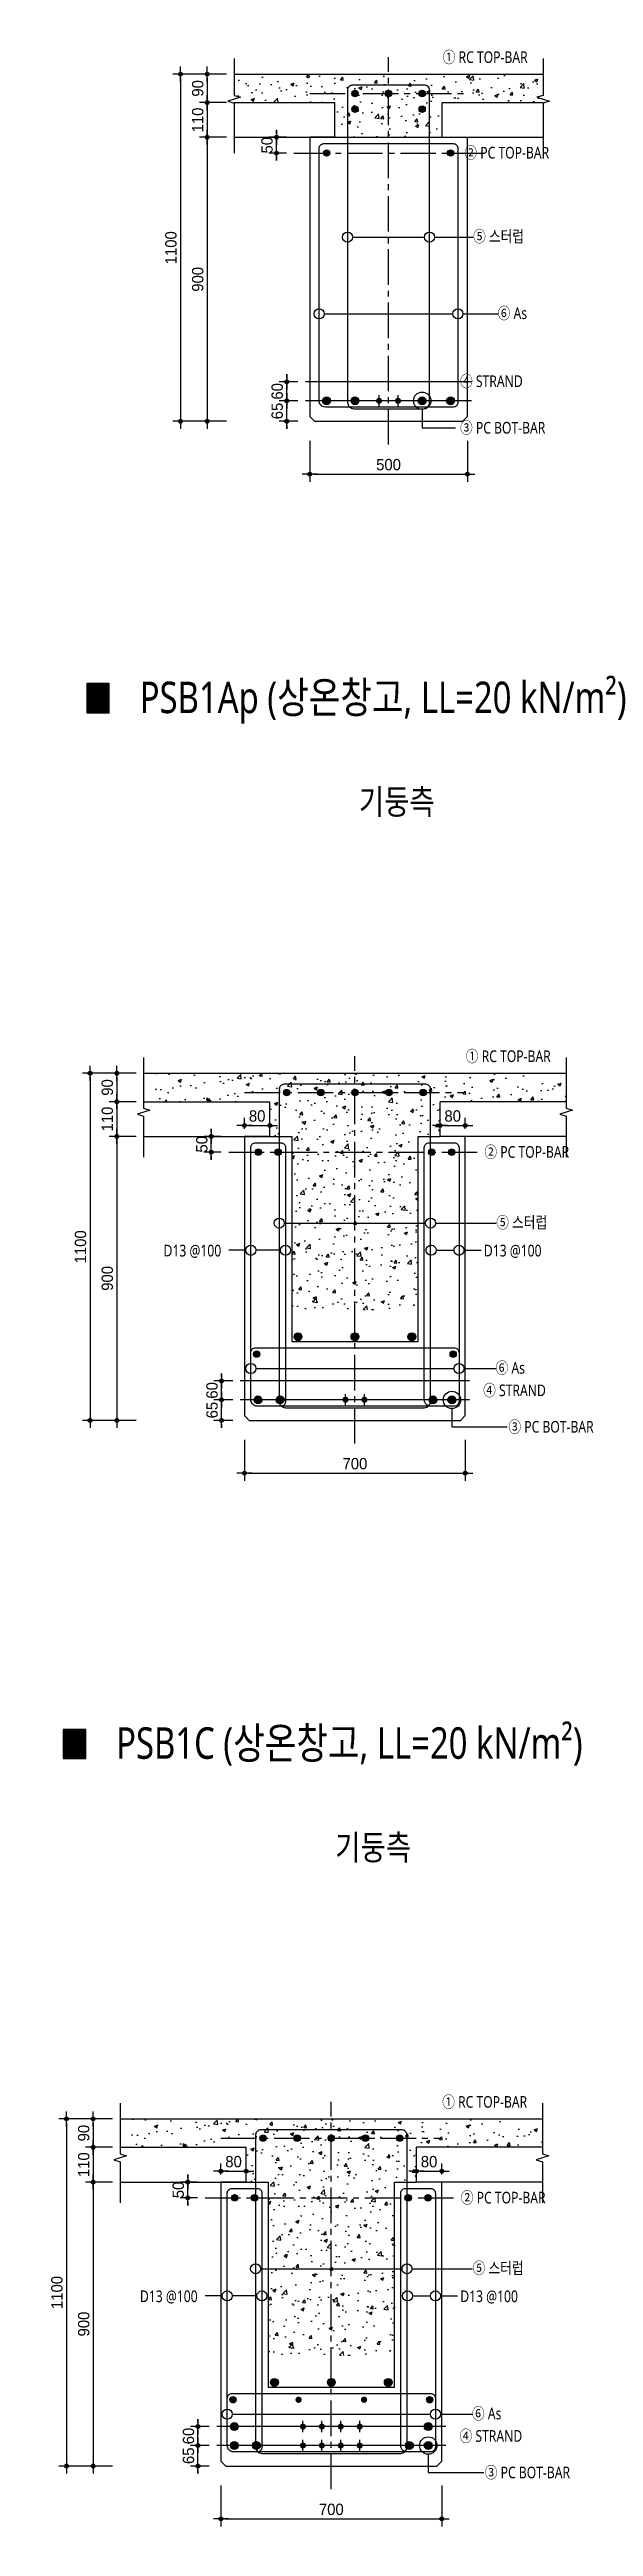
# Model space of a CAD drawing. Header units: millimetres. Extents: x 11948722 to 13111668, y -10771712 to -10232988.
# Drawn here: x 13102395 to 13104120, y -10484111 to -10476262 of the extents above; entities that cross this region are included whole.
import ezdxf
from ezdxf.enums import TextEntityAlignment as Align

# ---------------------------------------------------------------- set-up
doc = ezdxf.new("R2010")
doc.units = ezdxf.units.MM
doc.header["$LTSCALE"] = 150
doc.header["$MEASUREMENT"] = 0
for name, pattern in [('CEN', [6.2, 6, -0.1, 0, -0.1]), ('CENTER', [50.8, 31.75, -6.35, 6.35, -6.35]), ('CENTER2', [1.125, 0.75, -0.125, 0.125, -0.125]), ('HIDDEN', [2, 1, -1])]:
    doc.linetypes.add(name, pattern=pattern)
doc.layers.get('0').update_dxf_attribs({"linetype": 'CONTINUOUS'})
doc.layers.get('Defpoints').update_dxf_attribs({"color": 117, "linetype": 'CONTINUOUS'})
for name, color, linetype in [('0-TXT', 7, 'CONTINUOUS'), ('BAR', 3, 'CONTINUOUS'), ('CENT', 1, 'CEN'), ('DIM', 7, 'CONTINUOUS'), ('ETC', 8, 'CONTINUOUS'), ('FIN', 5, 'CONTINUOUS'), ('H', 2, 'HIDDEN'), ('SIT', 7, 'CONTINUOUS'), ('STRAND', 7, 'CENTER2'), ('TEXT', 3, 'CONTINUOUS')]:
    doc.layers.add(name, color=color, linetype=linetype)
doc.styles.get("Standard").update_dxf_attribs({"font": 'NanumGothic.ttf'})
doc.styles.add('돋움', font='')
doc.styles.get('돋움').set_extended_font_data('Dotum')
doc.linetypes.add('ZIGZAG', pattern='A,0.0001,-0.2,[131,ltypeshp.shx,S=0.2,R=0,X=-0.2,Y=0],-0.4,[131,ltypeshp.shx,S=0.2,R=180,X=0.2,Y=0],-0.2', length=0.8001)
doc.dimstyles.new('S_10', dxfattribs={"dimscale": 10, "dimtxt": 3, "dimasz": 1, "dimexe": 2, "dimexo": 2, "dimgap": 1, "dimtad": 1, "dimdec": 0, "dimzin": 0, "dimdsep": 46, "dimtxsty": '돋움', "dimblk1": 'DD', "dimblk2": 'DD', "dimsah": 1, "dimcen": 2.5, "dimdle": 8, "dimclrd": 256, "dimclre": 256, "dimclrt": 3, "dimadec": 0, "dimazin": 0, "dimtfac": 1, "dimtdec": 0, "dimtix": 1, "dimtmove": 2, "dimatfit": 3, "dimldrblk": 'DD', "dimfxl": 1, "dimtolj": 1, "dimtzin": 0, "dimarcsym": 0})

msp = doc.modelspace()

# ---------------------------------------------------------------- texts
at = {"width": 0.8}
for s, p in [('PSB1Ap (상온창고, LL=20 kN/m²)', (13102681.3, -10478314.7)), ('PSB1C (상온창고, LL=20 kN/m²)', (13102606.5, -10481628.5))]:
    msp.add_text(s, height=99.792, dxfattribs=at).set_placement(p, align=Align.MIDDLE_LEFT)
for p in [(13103496.4, -10478645.4), (13103421.5, -10481959.1)]:
    msp.add_text('기둥측', height=79.83, dxfattribs=at).set_placement(p, align=Align.MIDDLE_CENTER)
at = {"layer": '0-TXT', "ltscale": 0.8, "width": 0.8}
for s, p in [('① RC TOP-BAR', (13103641.9, -10476267.3, 0)), ('② PC TOP-BAR', (13103710.7, -10476570)), ('⑤ 스터럽', (13103738.3, -10476835.3)), ('⑥ As', (13103816.2, -10477078.8, 0)), ('④ STRAND', (13103696.9, -10477294.2)), ('③ PC BOT-BAR', (13103696.9, -10477441.7)), ('① RC TOP-BAR', (13103715.2, -10479433.4, 0)), ('② PC TOP-BAR', (13103774.2, -10479736.8)), ('⑤ 스터럽', (13103811.6, -10479960)), ('⑥ As', (13103809.5, -10480421, 0)), ('④ STRAND', (13103770.2, -10480492.2)), ('③ PC BOT-BAR', (13103850.2, -10480607.8)), ('① RC TOP-BAR', (13103640.4, -10482747.1, 0)), ('② PC TOP-BAR', (13103699.4, -10483050.5)), ('⑤ 스터럽', (13103736.7, -10483273.7)), ('⑥ As', (13103734.7, -10483734.8, 0)), ('④ STRAND', (13103695.4, -10483805.9)), ('③ PC BOT-BAR', (13103775.4, -10483921.5))]:
    msp.add_text(s, height=36.96, dxfattribs=at).set_placement(p, align=Align.TOP_LEFT)
for rotation, p in [(0.02066, (13102756.8, -10480049.5, 0)), (359.97934, (13103772.5, -10480049.4, 0)), (0.02066, (13102682, -10483363.2, 0)), (359.97934, (13103697.7, -10483363.2, 0))]:
    msp.add_text('D13 @100', height=36.96, rotation=rotation, dxfattribs=at).set_placement(p, align=Align.TOP_LEFT)

# ---------------------------------------------------------------- blocks, each defined once
blk = doc.blocks.new('DD')
blk.add_line((-2, 0), (2, 0))
for radius in [0.5, 0.25]:
    blk.add_circle((0, 0), radius)
blk = doc.blocks.new('*D1659')
at = {"layer": 'Defpoints', "color": 0, "ltscale": 1200}
for p in [(13102865.9, -10483794.6), (13102925.4, -10483794.6), (13102925.4, -10483854.6)]:
    blk.add_point(p, dxfattribs=at)
at = {"layer": 'DIM', "lineweight": -2}
for p, q in [((13102901.4, -10483794.6), (13102841.9, -10483794.6)), ((13102865.9, -10483782.6), (13102865.9, -10483770.6)), ((13102865.9, -10483854.6), (13102865.9, -10483794.6)), ((13102901.4, -10483854.6), (13102841.9, -10483854.6)), ((13102865.9, -10483866.6), (13102865.9, -10483878.6))]:
    blk.add_line(p, q, dxfattribs=at)
at = {"layer": 'DIM', "lineweight": -2, "ltscale": 1200, "xscale": 12, "yscale": 12, "zscale": 12}
for p, rotation in [((13102865.9, -10483794.6), 270), ((13102865.9, -10483854.6), 90)]:
    blk.add_blockref('DD', p, dxfattribs=dict(at, rotation=rotation))
at = {"layer": 'DIM', "ltscale": 1200, "insert": (13102835.9, -10483824.6), "char_height": 36, "attachment_point": 5, "rotation": 90, "style": '돋움'}
blk.add_mtext('\\A1;60', dxfattribs=at)
blk = doc.blocks.new('*D1660')
at = {"layer": 'Defpoints', "color": 0, "ltscale": 1200}
for p in [(13102865.9, -10483854.6), (13102925.4, -10483854.6), (13102925.4, -10483919.6)]:
    blk.add_point(p, dxfattribs=at)
at = {"layer": 'DIM', "lineweight": -2}
for p, q in [((13102901.4, -10483854.6), (13102841.9, -10483854.6)), ((13102865.9, -10483842.6), (13102865.9, -10483830.6)), ((13102865.9, -10483919.6), (13102865.9, -10483854.6)), ((13102901.4, -10483919.6), (13102841.9, -10483919.6)), ((13102865.9, -10483931.6), (13102865.9, -10483943.6))]:
    blk.add_line(p, q, dxfattribs=at)
at = {"layer": 'DIM', "lineweight": -2, "ltscale": 1200, "xscale": 12, "yscale": 12, "zscale": 12}
for p, rotation in [((13102865.9, -10483854.6), 270), ((13102865.9, -10483919.6), 90)]:
    blk.add_blockref('DD', p, dxfattribs=dict(at, rotation=rotation))
at = {"layer": 'DIM', "ltscale": 1200, "insert": (13102835.9, -10483887.1), "char_height": 36, "attachment_point": 5, "rotation": 90, "style": '돋움'}
blk.add_mtext('\\A1;65', dxfattribs=at)
blk = doc.blocks.new('*D1661')
at = {"layer": 'Defpoints', "color": 0, "ltscale": 1200}
for p in [(13102938.8, -10483957.1), (13103638.8, -10483957.1), (13103638.8, -10484087.1)]:
    blk.add_point(p, dxfattribs=at)
at = {"layer": 'DIM', "lineweight": -2}
for p, q in [((13102938.8, -10483981.1), (13102938.8, -10484111.1)), ((13103638.8, -10483981.1), (13103638.8, -10484111.1)), ((13102950.8, -10484087.1), (13103626.8, -10484087.1))]:
    blk.add_line(p, q, dxfattribs=at)
at = {"layer": 'DIM', "lineweight": -2, "ltscale": 1200, "xscale": 12, "yscale": 12, "zscale": 12, "rotation": 180}
blk.add_blockref('DD', (13102938.8, -10484087.1), dxfattribs=at)
at = {"layer": 'DIM', "lineweight": -2, "ltscale": 1200, "xscale": 12, "yscale": 12, "zscale": 12}
blk.add_blockref('DD', (13103638.8, -10484087.1), dxfattribs=at)
at = {"layer": 'DIM', "ltscale": 1200, "insert": (13103288.8, -10484057.1), "char_height": 36, "attachment_point": 5, "style": '돋움'}
blk.add_mtext('\\A1;700', dxfattribs=at)
blk = doc.blocks.new('*D1662')
at = {"layer": 'Defpoints', "color": 0, "ltscale": 1200}
for p in [(13102618.8, -10482819.6), (13102533.8, -10482909.6), (13102618.8, -10482909.6)]:
    blk.add_point(p, dxfattribs=at)
at = {"layer": 'DIM', "lineweight": -2}
for p, q in [((13102594.8, -10482819.6), (13102509.8, -10482819.6)), ((13102533.8, -10482831.6), (13102533.8, -10482897.6)), ((13102594.8, -10482909.6), (13102509.8, -10482909.6))]:
    blk.add_line(p, q, dxfattribs=at)
at = {"layer": 'DIM', "lineweight": -2, "ltscale": 1200, "xscale": 12, "yscale": 12, "zscale": 12}
for p, rotation in [((13102533.8, -10482819.6), 90), ((13102533.8, -10482909.6), 270)]:
    blk.add_blockref('DD', p, dxfattribs=dict(at, rotation=rotation))
at = {"layer": 'DIM', "ltscale": 1200, "insert": (13102503.8, -10482864.6), "char_height": 36, "attachment_point": 5, "rotation": 90, "style": '돋움'}
blk.add_mtext('\\A1;90', dxfattribs=at)
blk = doc.blocks.new('*D1663')
at = {"layer": 'Defpoints', "color": 0, "ltscale": 1200}
for p in [(13102618.8, -10483019.6), (13102533.8, -10483919.6), (13102618.8, -10483919.6)]:
    blk.add_point(p, dxfattribs=at)
at = {"layer": 'DIM', "lineweight": -2}
for p, q in [((13102594.8, -10483019.6), (13102509.8, -10483019.6)), ((13102533.8, -10483031.6), (13102533.8, -10483907.6)), ((13102594.8, -10483919.6), (13102509.8, -10483919.6))]:
    blk.add_line(p, q, dxfattribs=at)
at = {"layer": 'DIM', "lineweight": -2, "ltscale": 1200, "xscale": 12, "yscale": 12, "zscale": 12}
for p, rotation in [((13102533.8, -10483019.6), 90), ((13102533.8, -10483919.6), 270)]:
    blk.add_blockref('DD', p, dxfattribs=dict(at, rotation=rotation))
at = {"layer": 'DIM', "ltscale": 1200, "insert": (13102503.8, -10483469.6), "char_height": 36, "attachment_point": 5, "rotation": 90, "style": '돋움'}
blk.add_mtext('\\A1;900', dxfattribs=at)
blk = doc.blocks.new('*D1664')
at = {"layer": 'Defpoints', "color": 0, "ltscale": 1200}
for p in [(13102533.8, -10482819.6), (13102448.8, -10483919.6), (13102533.8, -10483919.6)]:
    blk.add_point(p, dxfattribs=at)
at = {"layer": 'DIM', "lineweight": -2}
for p, q in [((13102509.8, -10482819.6), (13102424.8, -10482819.6)), ((13102448.8, -10482831.6), (13102448.8, -10483907.6)), ((13102509.8, -10483919.6), (13102424.8, -10483919.6))]:
    blk.add_line(p, q, dxfattribs=at)
at = {"layer": 'DIM', "lineweight": -2, "ltscale": 1200, "xscale": 12, "yscale": 12, "zscale": 12}
for p, rotation in [((13102448.8, -10482819.6), 90), ((13102448.8, -10483919.6), 270)]:
    blk.add_blockref('DD', p, dxfattribs=dict(at, rotation=rotation))
at = {"layer": 'DIM', "ltscale": 1200, "insert": (13102418.8, -10483369.6), "char_height": 36, "attachment_point": 5, "rotation": 90, "style": '돋움'}
blk.add_mtext('\\A1;1100', dxfattribs=at)
blk = doc.blocks.new('*D1665')
at = {"layer": 'Defpoints', "color": 0, "ltscale": 1200}
for p in [(13102618.8, -10482909.6), (13102533.8, -10483019.6), (13102618.8, -10483019.6)]:
    blk.add_point(p, dxfattribs=at)
at = {"layer": 'DIM', "lineweight": -2}
for p, q in [((13102594.8, -10482909.6), (13102509.8, -10482909.6)), ((13102533.8, -10482921.6), (13102533.8, -10483007.6)), ((13102594.8, -10483019.6), (13102509.8, -10483019.6))]:
    blk.add_line(p, q, dxfattribs=at)
at = {"layer": 'DIM', "lineweight": -2, "ltscale": 1200, "xscale": 12, "yscale": 12, "zscale": 12}
for p, rotation in [((13102533.8, -10482909.6), 90), ((13102533.8, -10483019.6), 270)]:
    blk.add_blockref('DD', p, dxfattribs=dict(at, rotation=rotation))
at = {"layer": 'DIM', "ltscale": 1200, "insert": (13102503.8, -10482964.6), "char_height": 36, "attachment_point": 5, "rotation": 90, "style": '돋움'}
blk.add_mtext('\\A1;110', dxfattribs=at)
blk = doc.blocks.new('*D1666')
at = {"layer": 'Defpoints', "color": 0, "ltscale": 1200}
for p in [(13102833.5, -10483019.6), (13102888.8, -10483019.6), (13102888.8, -10483069.6)]:
    blk.add_point(p, dxfattribs=at)
at = {"layer": 'DIM', "lineweight": -2}
for p, q in [((13102864.8, -10483019.6), (13102809.5, -10483019.6)), ((13102833.5, -10483007.6), (13102833.5, -10482995.6)), ((13102833.5, -10483069.6), (13102833.5, -10483019.6)), ((13102864.8, -10483069.6), (13102809.5, -10483069.6)), ((13102833.5, -10483081.6), (13102833.5, -10483093.6))]:
    blk.add_line(p, q, dxfattribs=at)
at = {"layer": 'DIM', "lineweight": -2, "ltscale": 1200, "xscale": 12, "yscale": 12, "zscale": 12}
for p, rotation in [((13102833.5, -10483019.6), 270), ((13102833.5, -10483069.6), 90)]:
    blk.add_blockref('DD', p, dxfattribs=dict(at, rotation=rotation))
at = {"layer": 'DIM', "ltscale": 1200, "insert": (13102803.5, -10483044.6), "char_height": 36, "attachment_point": 5, "rotation": 90, "style": '돋움'}
blk.add_mtext('\\A1;50', dxfattribs=at)
blk = doc.blocks.new('*D1667')
at = {"layer": 'Defpoints', "color": 0, "ltscale": 1200}
for p in [(13102938.8, -10483019.6), (13103018.8, -10482985.2), (13103018.8, -10483019.6)]:
    blk.add_point(p, dxfattribs=at)
at = {"layer": 'DIM', "lineweight": -2}
for p, q in [((13102938.8, -10482995.6), (13102938.8, -10482961.2)), ((13103018.8, -10482995.6), (13103018.8, -10482961.2)), ((13102950.8, -10482985.2), (13103006.8, -10482985.2))]:
    blk.add_line(p, q, dxfattribs=at)
at = {"layer": 'DIM', "lineweight": -2, "ltscale": 1200, "xscale": 12, "yscale": 12, "zscale": 12, "rotation": 180}
blk.add_blockref('DD', (13102938.8, -10482985.2), dxfattribs=at)
at = {"layer": 'DIM', "lineweight": -2, "ltscale": 1200, "xscale": 12, "yscale": 12, "zscale": 12}
blk.add_blockref('DD', (13103018.8, -10482985.2), dxfattribs=at)
at = {"layer": 'DIM', "ltscale": 1200, "insert": (13102978.8, -10482955.2), "char_height": 36, "attachment_point": 5, "style": '돋움'}
blk.add_mtext('\\A1;80', dxfattribs=at)
blk = doc.blocks.new('*D1668')
at = {"layer": 'Defpoints', "color": 0, "ltscale": 1200}
for p in [(13103558.8, -10483019.6), (13103638.8, -10482985.2), (13103638.8, -10483019.6)]:
    blk.add_point(p, dxfattribs=at)
at = {"layer": 'DIM', "lineweight": -2}
for p, q in [((13103558.8, -10482995.6), (13103558.8, -10482961.2)), ((13103638.8, -10482995.6), (13103638.8, -10482961.2)), ((13103570.8, -10482985.2), (13103626.8, -10482985.2))]:
    blk.add_line(p, q, dxfattribs=at)
at = {"layer": 'DIM', "lineweight": -2, "ltscale": 1200, "xscale": 12, "yscale": 12, "zscale": 12, "rotation": 180}
blk.add_blockref('DD', (13103558.8, -10482985.2), dxfattribs=at)
at = {"layer": 'DIM', "lineweight": -2, "ltscale": 1200, "xscale": 12, "yscale": 12, "zscale": 12}
blk.add_blockref('DD', (13103638.8, -10482985.2), dxfattribs=at)
at = {"layer": 'DIM', "ltscale": 1200, "insert": (13103598.8, -10482955.2), "char_height": 36, "attachment_point": 5, "style": '돋움'}
blk.add_mtext('\\A1;80', dxfattribs=at)
blk = doc.blocks.new('strand')
at = {"layer": 'STRAND'}
for p, q in [((-18, 0), (18, 0)), ((0, -18), (0, 18))]:
    blk.add_line(p, q, dxfattribs=at)
at = {"layer": 'STRAND', "const_width": 9.6}
blk.add_lwpolyline([(-4.8, 0, 1), (4.8, 0, 1)], format="xyb", close=True, dxfattribs=at)
blk = doc.blocks.new('*D1652')
at = {"layer": 'Defpoints', "color": 0, "ltscale": 1200}
for p in [(13102940.7, -10480480.9), (13103000.2, -10480480.9), (13103000.2, -10480540.9)]:
    blk.add_point(p, dxfattribs=at)
at = {"layer": 'DIM', "lineweight": -2}
for p, q in [((13102976.2, -10480480.9), (13102916.7, -10480480.9)), ((13102940.7, -10480468.9), (13102940.7, -10480456.9)), ((13102940.7, -10480540.9), (13102940.7, -10480480.9)), ((13102976.2, -10480540.9), (13102916.7, -10480540.9)), ((13102940.7, -10480552.9), (13102940.7, -10480564.9))]:
    blk.add_line(p, q, dxfattribs=at)
at = {"layer": 'DIM', "lineweight": -2, "ltscale": 1200, "xscale": 12, "yscale": 12, "zscale": 12}
for p, rotation in [((13102940.7, -10480480.9), 270), ((13102940.7, -10480540.9), 90)]:
    blk.add_blockref('DD', p, dxfattribs=dict(at, rotation=rotation))
at = {"layer": 'DIM', "ltscale": 1200, "insert": (13102910.7, -10480510.9), "char_height": 36, "attachment_point": 5, "rotation": 90, "style": '돋움'}
blk.add_mtext('\\A1;60', dxfattribs=at)
blk = doc.blocks.new('*D1653')
at = {"layer": 'Defpoints', "color": 0, "ltscale": 1200}
for p in [(13102940.7, -10480540.9), (13103000.2, -10480540.9), (13103000.2, -10480605.9)]:
    blk.add_point(p, dxfattribs=at)
at = {"layer": 'DIM', "lineweight": -2}
for p, q in [((13102940.7, -10480528.9), (13102940.7, -10480516.9)), ((13102976.2, -10480540.9), (13102916.7, -10480540.9)), ((13102976.2, -10480605.9), (13102916.7, -10480605.9)), ((13102940.7, -10480605.9), (13102940.7, -10480540.9)), ((13102940.7, -10480617.9), (13102940.7, -10480629.9))]:
    blk.add_line(p, q, dxfattribs=at)
at = {"layer": 'DIM', "lineweight": -2, "ltscale": 1200, "xscale": 12, "yscale": 12, "zscale": 12}
for p, rotation in [((13102940.7, -10480540.9), 270), ((13102940.7, -10480605.9), 90)]:
    blk.add_blockref('DD', p, dxfattribs=dict(at, rotation=rotation))
at = {"layer": 'DIM', "ltscale": 1200, "insert": (13102910.7, -10480573.4), "char_height": 36, "attachment_point": 5, "rotation": 90, "style": '돋움'}
blk.add_mtext('\\A1;65', dxfattribs=at)
blk = doc.blocks.new('*D1654')
at = {"layer": 'Defpoints', "color": 0, "ltscale": 1200}
for p in [(13103013.7, -10480643.3), (13103713.7, -10480643.3), (13103713.7, -10480773.4)]:
    blk.add_point(p, dxfattribs=at)
at = {"layer": 'DIM', "lineweight": -2}
for p, q in [((13103013.7, -10480667.3), (13103013.7, -10480797.4)), ((13103713.7, -10480667.3), (13103713.7, -10480797.4)), ((13103025.7, -10480773.4), (13103701.7, -10480773.4))]:
    blk.add_line(p, q, dxfattribs=at)
at = {"layer": 'DIM', "lineweight": -2, "ltscale": 1200, "xscale": 12, "yscale": 12, "zscale": 12, "rotation": 180}
blk.add_blockref('DD', (13103013.7, -10480773.4), dxfattribs=at)
at = {"layer": 'DIM', "lineweight": -2, "ltscale": 1200, "xscale": 12, "yscale": 12, "zscale": 12}
blk.add_blockref('DD', (13103713.7, -10480773.4), dxfattribs=at)
at = {"layer": 'DIM', "ltscale": 1200, "insert": (13103363.7, -10480743.3), "char_height": 36, "attachment_point": 5, "style": '돋움'}
blk.add_mtext('\\A1;700', dxfattribs=at)
blk = doc.blocks.new('*D1655')
at = {"layer": 'Defpoints', "color": 0, "ltscale": 1200}
for p in [(13102693.7, -10479505.9), (13102608.7, -10479595.9), (13102693.7, -10479595.9)]:
    blk.add_point(p, dxfattribs=at)
at = {"layer": 'DIM', "lineweight": -2}
for p, q in [((13102669.7, -10479505.9), (13102584.7, -10479505.9)), ((13102608.7, -10479517.9), (13102608.7, -10479583.9)), ((13102669.7, -10479595.9), (13102584.7, -10479595.9))]:
    blk.add_line(p, q, dxfattribs=at)
at = {"layer": 'DIM', "lineweight": -2, "ltscale": 1200, "xscale": 12, "yscale": 12, "zscale": 12}
for p, rotation in [((13102608.7, -10479505.9), 90), ((13102608.7, -10479595.9), 270)]:
    blk.add_blockref('DD', p, dxfattribs=dict(at, rotation=rotation))
at = {"layer": 'DIM', "ltscale": 1200, "insert": (13102578.6, -10479550.9), "char_height": 36, "attachment_point": 5, "rotation": 90, "style": '돋움'}
blk.add_mtext('\\A1;90', dxfattribs=at)
blk = doc.blocks.new('*D1656')
at = {"layer": 'Defpoints', "color": 0, "ltscale": 1200}
for p in [(13102693.7, -10479705.9), (13102608.7, -10480605.9), (13102693.7, -10480605.9)]:
    blk.add_point(p, dxfattribs=at)
at = {"layer": 'DIM', "lineweight": -2}
for p, q in [((13102669.7, -10479705.9), (13102584.7, -10479705.9)), ((13102608.7, -10479717.9), (13102608.7, -10480593.9)), ((13102669.7, -10480605.9), (13102584.7, -10480605.9))]:
    blk.add_line(p, q, dxfattribs=at)
at = {"layer": 'DIM', "lineweight": -2, "ltscale": 1200, "xscale": 12, "yscale": 12, "zscale": 12}
for p, rotation in [((13102608.7, -10479705.9), 90), ((13102608.7, -10480605.9), 270)]:
    blk.add_blockref('DD', p, dxfattribs=dict(at, rotation=rotation))
at = {"layer": 'DIM', "ltscale": 1200, "insert": (13102578.6, -10480155.9), "char_height": 36, "attachment_point": 5, "rotation": 90, "style": '돋움'}
blk.add_mtext('\\A1;900', dxfattribs=at)
blk = doc.blocks.new('*D1657')
at = {"layer": 'Defpoints', "color": 0, "ltscale": 1200}
for p in [(13102608.7, -10479505.9), (13102523.7, -10480605.9), (13102608.7, -10480605.9)]:
    blk.add_point(p, dxfattribs=at)
at = {"layer": 'DIM', "lineweight": -2}
for p, q in [((13102584.7, -10479505.9), (13102499.7, -10479505.9)), ((13102523.7, -10479517.9), (13102523.7, -10480593.9)), ((13102584.7, -10480605.9), (13102499.7, -10480605.9))]:
    blk.add_line(p, q, dxfattribs=at)
at = {"layer": 'DIM', "lineweight": -2, "ltscale": 1200, "xscale": 12, "yscale": 12, "zscale": 12}
for p, rotation in [((13102523.7, -10479505.9), 90), ((13102523.7, -10480605.9), 270)]:
    blk.add_blockref('DD', p, dxfattribs=dict(at, rotation=rotation))
at = {"layer": 'DIM', "ltscale": 1200, "insert": (13102493.6, -10480055.9), "char_height": 36, "attachment_point": 5, "rotation": 90, "style": '돋움'}
blk.add_mtext('\\A1;1100', dxfattribs=at)
blk = doc.blocks.new('*D1658')
at = {"layer": 'Defpoints', "color": 0, "ltscale": 1200}
for p in [(13102693.7, -10479595.9), (13102608.7, -10479705.9), (13102693.7, -10479705.9)]:
    blk.add_point(p, dxfattribs=at)
at = {"layer": 'DIM', "lineweight": -2}
for p, q in [((13102669.7, -10479595.9), (13102584.7, -10479595.9)), ((13102608.7, -10479607.9), (13102608.7, -10479693.9)), ((13102669.7, -10479705.9), (13102584.7, -10479705.9))]:
    blk.add_line(p, q, dxfattribs=at)
at = {"layer": 'DIM', "lineweight": -2, "ltscale": 1200, "xscale": 12, "yscale": 12, "zscale": 12}
for p, rotation in [((13102608.7, -10479595.9), 90), ((13102608.7, -10479705.9), 270)]:
    blk.add_blockref('DD', p, dxfattribs=dict(at, rotation=rotation))
at = {"layer": 'DIM', "ltscale": 1200, "insert": (13102578.6, -10479650.9), "char_height": 36, "attachment_point": 5, "rotation": 90, "style": '돋움'}
blk.add_mtext('\\A1;110', dxfattribs=at)
blk = doc.blocks.new('*D1649')
at = {"layer": 'Defpoints', "color": 0, "ltscale": 1200}
for p in [(13102908.3, -10479705.9), (13102963.7, -10479705.9), (13102963.7, -10479755.9)]:
    blk.add_point(p, dxfattribs=at)
at = {"layer": 'DIM', "lineweight": -2}
for p, q in [((13102939.7, -10479705.9), (13102884.3, -10479705.9)), ((13102908.3, -10479693.9), (13102908.3, -10479681.9)), ((13102908.3, -10479755.9), (13102908.3, -10479705.9)), ((13102939.7, -10479755.9), (13102884.3, -10479755.9)), ((13102908.3, -10479767.9), (13102908.3, -10479779.9))]:
    blk.add_line(p, q, dxfattribs=at)
at = {"layer": 'DIM', "lineweight": -2, "ltscale": 1200, "xscale": 12, "yscale": 12, "zscale": 12}
for p, rotation in [((13102908.3, -10479705.9), 270), ((13102908.3, -10479755.9), 90)]:
    blk.add_blockref('DD', p, dxfattribs=dict(at, rotation=rotation))
at = {"layer": 'DIM', "ltscale": 1200, "insert": (13102878.3, -10479730.9), "char_height": 36, "attachment_point": 5, "rotation": 90, "style": '돋움'}
blk.add_mtext('\\A1;50', dxfattribs=at)
blk = doc.blocks.new('*D1650')
at = {"layer": 'Defpoints', "color": 0, "ltscale": 1200}
for p in [(13103013.7, -10479705.9), (13103093.7, -10479671.4), (13103093.7, -10479705.9)]:
    blk.add_point(p, dxfattribs=at)
at = {"layer": 'DIM', "lineweight": -2}
for p, q in [((13103013.7, -10479681.9), (13103013.7, -10479647.4)), ((13103093.7, -10479681.9), (13103093.7, -10479647.4)), ((13103025.7, -10479671.4), (13103081.7, -10479671.4))]:
    blk.add_line(p, q, dxfattribs=at)
at = {"layer": 'DIM', "lineweight": -2, "ltscale": 1200, "xscale": 12, "yscale": 12, "zscale": 12, "rotation": 180}
blk.add_blockref('DD', (13103013.7, -10479671.4), dxfattribs=at)
at = {"layer": 'DIM', "lineweight": -2, "ltscale": 1200, "xscale": 12, "yscale": 12, "zscale": 12}
blk.add_blockref('DD', (13103093.7, -10479671.4), dxfattribs=at)
at = {"layer": 'DIM', "ltscale": 1200, "insert": (13103053.7, -10479641.4), "char_height": 36, "attachment_point": 5, "style": '돋움'}
blk.add_mtext('\\A1;80', dxfattribs=at)
blk = doc.blocks.new('*D1651')
at = {"layer": 'Defpoints', "color": 0, "ltscale": 1200}
for p in [(13103633.7, -10479705.9), (13103713.7, -10479671.4), (13103713.7, -10479705.9)]:
    blk.add_point(p, dxfattribs=at)
at = {"layer": 'DIM', "lineweight": -2}
for p, q in [((13103633.7, -10479681.9), (13103633.7, -10479647.4)), ((13103713.7, -10479681.9), (13103713.7, -10479647.4)), ((13103645.7, -10479671.4), (13103701.7, -10479671.4))]:
    blk.add_line(p, q, dxfattribs=at)
at = {"layer": 'DIM', "lineweight": -2, "ltscale": 1200, "xscale": 12, "yscale": 12, "zscale": 12, "rotation": 180}
blk.add_blockref('DD', (13103633.7, -10479671.4), dxfattribs=at)
at = {"layer": 'DIM', "lineweight": -2, "ltscale": 1200, "xscale": 12, "yscale": 12, "zscale": 12}
blk.add_blockref('DD', (13103713.7, -10479671.4), dxfattribs=at)
at = {"layer": 'DIM', "ltscale": 1200, "insert": (13103673.7, -10479641.4), "char_height": 36, "attachment_point": 5, "style": '돋움'}
blk.add_mtext('\\A1;80', dxfattribs=at)
blk = doc.blocks.new('*D1641')
at = {"layer": 'Defpoints', "color": 0, "ltscale": 1200}
for p in [(13103147.4, -10477314.8), (13103206.9, -10477314.8), (13103206.9, -10477374.8)]:
    blk.add_point(p, dxfattribs=at)
at = {"layer": 'DIM', "lineweight": -2}
for p, q in [((13103147.4, -10477302.8), (13103147.4, -10477290.8)), ((13103182.9, -10477314.8), (13103123.4, -10477314.8)), ((13103182.9, -10477374.8), (13103123.4, -10477374.8)), ((13103147.4, -10477374.8), (13103147.4, -10477314.8)), ((13103147.4, -10477386.8), (13103147.4, -10477398.8))]:
    blk.add_line(p, q, dxfattribs=at)
at = {"layer": 'DIM', "lineweight": -2, "ltscale": 1200, "xscale": 12, "yscale": 12, "zscale": 12}
for p, rotation in [((13103147.4, -10477314.8), 270), ((13103147.4, -10477374.8), 90)]:
    blk.add_blockref('DD', p, dxfattribs=dict(at, rotation=rotation))
at = {"layer": 'DIM', "ltscale": 1200, "insert": (13103117.4, -10477344.8), "char_height": 36, "attachment_point": 5, "rotation": 90, "style": '돋움'}
blk.add_mtext('\\A1;60', dxfattribs=at)
blk = doc.blocks.new('*D1642')
at = {"layer": 'Defpoints', "color": 0, "ltscale": 1200}
for p in [(13103147.4, -10477374.8), (13103206.9, -10477374.8), (13103206.9, -10477439.8)]:
    blk.add_point(p, dxfattribs=at)
at = {"layer": 'DIM', "lineweight": -2}
for p, q in [((13103182.9, -10477374.8), (13103123.4, -10477374.8)), ((13103147.4, -10477362.8), (13103147.4, -10477350.8)), ((13103147.4, -10477439.8), (13103147.4, -10477374.8)), ((13103182.9, -10477439.8), (13103123.4, -10477439.8)), ((13103147.4, -10477451.8), (13103147.4, -10477463.8))]:
    blk.add_line(p, q, dxfattribs=at)
at = {"layer": 'DIM', "lineweight": -2, "ltscale": 1200, "xscale": 12, "yscale": 12, "zscale": 12}
for p, rotation in [((13103147.4, -10477374.8), 270), ((13103147.4, -10477439.8), 90)]:
    blk.add_blockref('DD', p, dxfattribs=dict(at, rotation=rotation))
at = {"layer": 'DIM', "ltscale": 1200, "insert": (13103117.4, -10477407.3), "char_height": 36, "attachment_point": 5, "rotation": 90, "style": '돋움'}
blk.add_mtext('\\A1;65', dxfattribs=at)
blk = doc.blocks.new('*D1643')
at = {"layer": 'Defpoints', "color": 0, "ltscale": 1200}
for p in [(13103220.3, -10477477.3), (13103720.3, -10477477.3), (13103720.3, -10477607.3)]:
    blk.add_point(p, dxfattribs=at)
at = {"layer": 'DIM', "lineweight": -2}
for p, q in [((13103220.3, -10477501.3), (13103220.3, -10477631.3)), ((13103720.3, -10477501.3), (13103720.3, -10477631.3)), ((13103232.3, -10477607.3), (13103708.3, -10477607.3))]:
    blk.add_line(p, q, dxfattribs=at)
at = {"layer": 'DIM', "lineweight": -2, "ltscale": 1200, "xscale": 12, "yscale": 12, "zscale": 12, "rotation": 180}
blk.add_blockref('DD', (13103220.3, -10477607.3), dxfattribs=at)
at = {"layer": 'DIM', "lineweight": -2, "ltscale": 1200, "xscale": 12, "yscale": 12, "zscale": 12}
blk.add_blockref('DD', (13103720.3, -10477607.3), dxfattribs=at)
at = {"layer": 'DIM', "ltscale": 1200, "insert": (13103470.3, -10477577.3), "char_height": 36, "attachment_point": 5, "style": '돋움'}
blk.add_mtext('\\A1;500', dxfattribs=at)
blk = doc.blocks.new('*D1644')
at = {"layer": 'Defpoints', "color": 0, "ltscale": 1200}
for p in [(13102980.3, -10476339.8), (13102895.3, -10476429.8), (13102980.3, -10476429.8)]:
    blk.add_point(p, dxfattribs=at)
at = {"layer": 'DIM', "lineweight": -2}
for p, q in [((13102956.3, -10476339.8), (13102871.3, -10476339.8)), ((13102895.3, -10476351.8), (13102895.3, -10476417.8)), ((13102956.3, -10476429.8), (13102871.3, -10476429.8))]:
    blk.add_line(p, q, dxfattribs=at)
at = {"layer": 'DIM', "lineweight": -2, "ltscale": 1200, "xscale": 12, "yscale": 12, "zscale": 12}
for p, rotation in [((13102895.3, -10476339.8), 90), ((13102895.3, -10476429.8), 270)]:
    blk.add_blockref('DD', p, dxfattribs=dict(at, rotation=rotation))
at = {"layer": 'DIM', "ltscale": 1200, "insert": (13102865.3, -10476384.8), "char_height": 36, "attachment_point": 5, "rotation": 90, "style": '돋움'}
blk.add_mtext('\\A1;90', dxfattribs=at)
blk = doc.blocks.new('*D1645')
at = {"layer": 'Defpoints', "color": 0, "ltscale": 1200}
for p in [(13102980.3, -10476539.8), (13102895.3, -10477439.8), (13102980.3, -10477439.8)]:
    blk.add_point(p, dxfattribs=at)
at = {"layer": 'DIM', "lineweight": -2}
for p, q in [((13102956.3, -10476539.8), (13102871.3, -10476539.8)), ((13102895.3, -10476551.8), (13102895.3, -10477427.8)), ((13102956.3, -10477439.8), (13102871.3, -10477439.8))]:
    blk.add_line(p, q, dxfattribs=at)
at = {"layer": 'DIM', "lineweight": -2, "ltscale": 1200, "xscale": 12, "yscale": 12, "zscale": 12}
for p, rotation in [((13102895.3, -10476539.8), 90), ((13102895.3, -10477439.8), 270)]:
    blk.add_blockref('DD', p, dxfattribs=dict(at, rotation=rotation))
at = {"layer": 'DIM', "ltscale": 1200, "insert": (13102865.3, -10476989.8), "char_height": 36, "attachment_point": 5, "rotation": 90, "style": '돋움'}
blk.add_mtext('\\A1;900', dxfattribs=at)
blk = doc.blocks.new('*D1646')
at = {"layer": 'Defpoints', "color": 0, "ltscale": 1200}
for p in [(13102895.3, -10476339.8), (13102810.3, -10477439.8), (13102895.3, -10477439.8)]:
    blk.add_point(p, dxfattribs=at)
at = {"layer": 'DIM', "lineweight": -2}
for p, q in [((13102871.3, -10476339.8), (13102786.3, -10476339.8)), ((13102810.3, -10476351.8), (13102810.3, -10477427.8)), ((13102871.3, -10477439.8), (13102786.3, -10477439.8))]:
    blk.add_line(p, q, dxfattribs=at)
at = {"layer": 'DIM', "lineweight": -2, "ltscale": 1200, "xscale": 12, "yscale": 12, "zscale": 12}
for p, rotation in [((13102810.3, -10476339.8), 90), ((13102810.3, -10477439.8), 270)]:
    blk.add_blockref('DD', p, dxfattribs=dict(at, rotation=rotation))
at = {"layer": 'DIM', "ltscale": 1200, "insert": (13102780.3, -10476889.8), "char_height": 36, "attachment_point": 5, "rotation": 90, "style": '돋움'}
blk.add_mtext('\\A1;1100', dxfattribs=at)
blk = doc.blocks.new('*D1647')
at = {"layer": 'Defpoints', "color": 0, "ltscale": 1200}
for p in [(13103115, -10476539.8), (13103170.3, -10476539.8), (13103170.3, -10476589.8)]:
    blk.add_point(p, dxfattribs=at)
at = {"layer": 'DIM', "lineweight": -2}
for p, q in [((13103115, -10476527.8), (13103115, -10476515.8)), ((13103146.3, -10476539.8), (13103091, -10476539.8)), ((13103146.3, -10476589.8), (13103091, -10476589.8)), ((13103115, -10476589.8), (13103115, -10476539.8)), ((13103115, -10476601.8), (13103115, -10476613.8))]:
    blk.add_line(p, q, dxfattribs=at)
at = {"layer": 'DIM', "lineweight": -2, "ltscale": 1200, "xscale": 12, "yscale": 12, "zscale": 12}
for p, rotation in [((13103115, -10476539.8), 270), ((13103115, -10476589.8), 90)]:
    blk.add_blockref('DD', p, dxfattribs=dict(at, rotation=rotation))
at = {"layer": 'DIM', "ltscale": 1200, "insert": (13103085, -10476564.8), "char_height": 36, "attachment_point": 5, "rotation": 90, "style": '돋움'}
blk.add_mtext('\\A1;50', dxfattribs=at)
blk = doc.blocks.new('*D1648')
at = {"layer": 'Defpoints', "color": 0, "ltscale": 1200}
for p in [(13102980.3, -10476429.8), (13102895.3, -10476539.8), (13102980.3, -10476539.8)]:
    blk.add_point(p, dxfattribs=at)
at = {"layer": 'DIM', "lineweight": -2}
for p, q in [((13102956.3, -10476429.8), (13102871.3, -10476429.8)), ((13102895.3, -10476441.8), (13102895.3, -10476527.8)), ((13102956.3, -10476539.8), (13102871.3, -10476539.8))]:
    blk.add_line(p, q, dxfattribs=at)
at = {"layer": 'DIM', "lineweight": -2, "ltscale": 1200, "xscale": 12, "yscale": 12, "zscale": 12}
for p, rotation in [((13102895.3, -10476429.8), 90), ((13102895.3, -10476539.8), 270)]:
    blk.add_blockref('DD', p, dxfattribs=dict(at, rotation=rotation))
at = {"layer": 'DIM', "ltscale": 1200, "insert": (13102865.3, -10476484.8), "char_height": 36, "attachment_point": 5, "rotation": 90, "style": '돋움'}
blk.add_mtext('\\A1;110', dxfattribs=at)

# ---------------------------------------------------------------- dimensions: what is measured, and where the dimension line sits
at = {"layer": 'DIM'}
for base, p1, p2, angle, picture, middle in [((13102810.3, -10477439.8, 0), (13102895.3, -10476339.8, 0), (13102895.3, -10477439.8, 0), 90, '*D1646', (13102780.3, -10476889.8, 0)), ((13102895.3, -10476429.8, 0), (13102980.3, -10476339.8, 0), (13102980.3, -10476429.8, 0), 90, '*D1644', (13102865.3, -10476384.8, 0)), ((13102895.3, -10476539.8, 0), (13102980.3, -10476429.8, 0), (13102980.3, -10476539.8, 0), 90, '*D1648', (13102865.3, -10476484.8, 0)), ((13102895.3, -10477439.8, 0), (13102980.3, -10476539.8, 0), (13102980.3, -10477439.8, 0), 90, '*D1645', (13102865.3, -10476989.8, 0)), ((13103115, -10476539.8), (13103170.3, -10476589.8), (13103170.3, -10476539.8), 270, '*D1647', (13103085, -10476564.8)), ((13103147.4, -10477314.8, 0), (13103206.9, -10477374.8, 0), (13103206.9, -10477314.8, 0), 90, '*D1641', (13103117.4, -10477344.8, 0)), ((13103147.4, -10477374.8, 0), (13103206.9, -10477439.8, 0), (13103206.9, -10477374.8, 0), 90, '*D1642', (13103117.4, -10477407.3, 0)), ((13103720.3, -10477607.3, 0), (13103220.3, -10477477.3, 0), (13103720.3, -10477477.3, 0), 180, '*D1643', (13103470.3, -10477577.3, 0)), ((13102523.7, -10480605.9, 0), (13102608.7, -10479505.9, 0), (13102608.7, -10480605.9, 0), 90, '*D1657', (13102493.6, -10480055.9, 0)), ((13102608.7, -10479595.9, 0), (13102693.7, -10479505.9, 0), (13102693.7, -10479595.9, 0), 90, '*D1655', (13102578.6, -10479550.9, 0)), ((13102608.7, -10479705.9, 0), (13102693.7, -10479595.9, 0), (13102693.7, -10479705.9, 0), 90, '*D1658', (13102578.6, -10479650.9, 0)), ((13103093.7, -10479671.4, 0), (13103013.7, -10479705.9, 0), (13103093.7, -10479705.9, 0), 180, '*D1650', (13103053.7, -10479641.4, 0)), ((13103713.7, -10479671.4, 0), (13103633.7, -10479705.9, 0), (13103713.7, -10479705.9, 0), 180, '*D1651', (13103673.7, -10479641.4, 0)), ((13102608.7, -10480605.9, 0), (13102693.7, -10479705.9, 0), (13102693.7, -10480605.9, 0), 90, '*D1656', (13102578.6, -10480155.9, 0)), ((13102908.3, -10479705.9), (13102963.7, -10479755.9), (13102963.7, -10479705.9), 270, '*D1649', (13102878.3, -10479730.9)), ((13102940.7, -10480480.9, 0), (13103000.2, -10480540.9, 0), (13103000.2, -10480480.9, 0), 90, '*D1652', (13102910.7, -10480510.9, 0)), ((13102940.7, -10480540.9, 0), (13103000.2, -10480605.9, 0), (13103000.2, -10480540.9, 0), 90, '*D1653', (13102910.7, -10480573.4, 0)), ((13103713.7, -10480773.4, 0), (13103013.7, -10480643.3, 0), (13103713.7, -10480643.3, 0), 180, '*D1654', (13103363.7, -10480743.3, 0)), ((13102448.8, -10483919.6, 0), (13102533.8, -10482819.6, 0), (13102533.8, -10483919.6, 0), 90, '*D1664', (13102418.8, -10483369.6, 0)), ((13102533.8, -10482909.6, 0), (13102618.8, -10482819.6, 0), (13102618.8, -10482909.6, 0), 90, '*D1662', (13102503.8, -10482864.6, 0)), ((13102533.8, -10483019.6, 0), (13102618.8, -10482909.6, 0), (13102618.8, -10483019.6, 0), 90, '*D1665', (13102503.8, -10482964.6, 0)), ((13103018.8, -10482985.2, 0), (13102938.8, -10483019.6, 0), (13103018.8, -10483019.6, 0), 180, '*D1667', (13102978.8, -10482955.2, 0)), ((13103638.8, -10482985.2, 0), (13103558.8, -10483019.6, 0), (13103638.8, -10483019.6, 0), 180, '*D1668', (13103598.8, -10482955.2, 0)), ((13102533.8, -10483919.6, 0), (13102618.8, -10483019.6, 0), (13102618.8, -10483919.6, 0), 90, '*D1663', (13102503.8, -10483469.6, 0)), ((13102833.5, -10483019.6), (13102888.8, -10483069.6), (13102888.8, -10483019.6), 270, '*D1666', (13102803.5, -10483044.6)), ((13102865.9, -10483794.6, 0), (13102925.4, -10483854.6, 0), (13102925.4, -10483794.6, 0), 90, '*D1659', (13102835.9, -10483824.6, 0)), ((13102865.9, -10483854.6, 0), (13102925.4, -10483919.6, 0), (13102925.4, -10483854.6, 0), 90, '*D1660', (13102835.9, -10483887.1, 0)), ((13103638.8, -10484087.1, 0), (13102938.8, -10483957.1, 0), (13103638.8, -10483957.1, 0), 180, '*D1661', (13103288.8, -10484057.1, 0))]:
    dim = msp.add_linear_dim(base=base, p1=p1, p2=p2, angle=angle, dimstyle='S_10', override={"dimscale": 12, "dimclrt": 256}, dxfattribs=at)
    dim.commit()
    dim.dimension.update_dxf_attribs({"geometry": picture, "text_midpoint": middle})

# ---------------------------------------------------------------- hatches: boundary and pattern name
for points in [[(13102584.7, -10478363.9), (13102584.7, -10478271.2), (13102513.4, -10478271.2), (13102513.4, -10478363.9)], [(13102509.9, -10481677.7), (13102509.9, -10481585), (13102438.6, -10481585), (13102438.6, -10481677.7)]]:
    msp.add_hatch(color=256).paths.add_polyline_path(points)
at = {"layer": 'BAR'}
h = msp.add_hatch(color=256, dxfattribs=at)
h.dxf.hatch_style = 1
h.paths.add_polyline_path([(13103373.8, -10476400.8, 1), (13103353.8, -10476400.8, 1)])
h = msp.add_hatch(color=256, dxfattribs=at)
h.dxf.hatch_style = 1
h.paths.add_polyline_path([(13103373.8, -10476450.8, 1), (13103353.8, -10476450.8, 1)])
h = msp.add_hatch(color=256, dxfattribs=at)
h.dxf.hatch_style = 1
h.paths.add_polyline_path([(13103480.3, -10476400.8, 1), (13103460.3, -10476400.8, 1)])
h = msp.add_hatch(color=256, dxfattribs=at)
h.dxf.hatch_style = 1
h.paths.add_polyline_path([(13103566.9, -10476400.8, -1), (13103586.9, -10476400.8, -1)])
h = msp.add_hatch(color=256, dxfattribs=at)
h.dxf.hatch_style = 1
h.paths.add_polyline_path([(13103566.9, -10476450.8, -1), (13103586.9, -10476450.8, -1)])
h = msp.add_hatch(color=256, dxfattribs=at)
h.dxf.hatch_style = 1
h.paths.add_polyline_path([(13103283.8, -10476589.8, 1), (13103263.8, -10476589.8, 1)])
h = msp.add_hatch(color=256, dxfattribs=at)
h.dxf.hatch_style = 1
h.paths.add_polyline_path([(13103656.9, -10476589.8, -1), (13103676.9, -10476589.8, -1)])
h = msp.add_hatch(color=256, dxfattribs=at)
h.dxf.hatch_style = 1
h.paths.add_polyline_path([(13103286.3, -10477374.8, 1), (13103261.3, -10477374.8, 1)])
h = msp.add_hatch(color=256, dxfattribs=at)
h.dxf.hatch_style = 1
h.paths.add_polyline_path([(13103286.3, -10477374.8, 1), (13103261.3, -10477374.8, 1)])
h = msp.add_hatch(color=256, dxfattribs=at)
h.dxf.hatch_style = 1
h.paths.add_polyline_path([(13103376.3, -10477374.8, 1), (13103351.3, -10477374.8, 1)])
h = msp.add_hatch(color=256, dxfattribs=at)
h.dxf.hatch_style = 1
h.paths.add_polyline_path([(13103376.3, -10477374.8, 1), (13103351.3, -10477374.8, 1)])
h = msp.add_hatch(color=256, dxfattribs=at)
h.dxf.hatch_style = 1
h.paths.add_polyline_path([(13103564.4, -10477374.8, -1), (13103589.4, -10477374.8, -1)])
h = msp.add_hatch(color=256, dxfattribs=at)
h.dxf.hatch_style = 1
h.paths.add_polyline_path([(13103564.4, -10477374.8, -1), (13103589.4, -10477374.8, -1)])
h = msp.add_hatch(color=256, dxfattribs=at)
h.dxf.hatch_style = 1
h.paths.add_polyline_path([(13103654.4, -10477374.8, -1), (13103679.4, -10477374.8, -1)])
h = msp.add_hatch(color=256, dxfattribs=at)
h.dxf.hatch_style = 1
h.paths.add_polyline_path([(13103654.4, -10477374.8, -1), (13103679.4, -10477374.8, -1)])
h = msp.add_hatch(color=256, dxfattribs=at)
h.dxf.hatch_style = 1
h.paths.add_polyline_path([(13103157.1, -10479566.9, 1), (13103137.1, -10479566.9, 1)])
h = msp.add_hatch(color=256, dxfattribs=at)
h.dxf.hatch_style = 1
h.paths.add_polyline_path([(13103265.4, -10479566.9, 1), (13103245.4, -10479566.9, 1)])
h = msp.add_hatch(color=256, dxfattribs=at)
h.dxf.hatch_style = 1
h.paths.add_polyline_path([(13103373.7, -10479566.9, 1), (13103353.7, -10479566.9, 1)])
h = msp.add_hatch(color=256, dxfattribs=at)
h.dxf.hatch_style = 1
h.paths.add_polyline_path([(13103481.9, -10479566.9, 1), (13103461.9, -10479566.9, 1)])
h = msp.add_hatch(color=256, dxfattribs=at)
h.dxf.hatch_style = 1
h.paths.add_polyline_path([(13103590.1, -10479566.9, 1), (13103570.1, -10479566.9, 1)])
h = msp.add_hatch(color=256, dxfattribs=at)
h.dxf.hatch_style = 1
h.paths.add_polyline_path([(13103590.1, -10479566.9, 1), (13103570.1, -10479566.9, 1)])
h = msp.add_hatch(color=256, dxfattribs=at)
h.dxf.hatch_style = 1
h.paths.add_polyline_path([(13103590.1, -10479566.9, 1), (13103570.1, -10479566.9, 1)])
h = msp.add_hatch(color=256, dxfattribs=at)
h.dxf.hatch_style = 1
h.paths.add_polyline_path([(13103570.2, -10479566.9, -1), (13103590.2, -10479566.9, -1)])
h = msp.add_hatch(color=256, dxfattribs=at)
h.dxf.hatch_style = 1
h.paths.add_polyline_path([(13103590.2, -10479566.9, 1), (13103570.2, -10479566.9, 1)])
h = msp.add_hatch(color=256, dxfattribs=at)
h.dxf.hatch_style = 1
h.paths.add_polyline_path([(13103590.2, -10479566.9, 1), (13103570.2, -10479566.9, 1)])
h = msp.add_hatch(color=256, dxfattribs=at)
h.dxf.hatch_style = 1
h.paths.add_polyline_path([(13103590.2, -10479566.9, 1), (13103570.2, -10479566.9, 1)])
h = msp.add_hatch(color=256, dxfattribs=at)
h.dxf.hatch_style = 1
h.paths.add_polyline_path([(13103590.2, -10479566.9, 1), (13103570.2, -10479566.9, 1)])
h = msp.add_hatch(color=256, dxfattribs=at)
h.dxf.hatch_style = 1
h.paths.add_polyline_path([(13103067.1, -10479755.9, 1), (13103047.1, -10479755.9, 1)])
h = msp.add_hatch(color=256, dxfattribs=at)
h.dxf.hatch_style = 1
h.paths.add_polyline_path([(13103110.2, -10479755.9, -1), (13103130.2, -10479755.9, -1)])
h = msp.add_hatch(color=256, dxfattribs=at)
h.dxf.hatch_style = 1
h.paths.add_polyline_path([(13103617.1, -10479755.9, 1), (13103597.1, -10479755.9, 1)])
h = msp.add_hatch(color=256, dxfattribs=at)
h.dxf.hatch_style = 1
h.paths.add_polyline_path([(13103660.2, -10479755.9, -1), (13103680.2, -10479755.9, -1)])
h = msp.add_hatch(color=1, dxfattribs=at)
h.dxf.hatch_style = 1
h.paths.add_polyline_path([(13103195.6, -10480340.9, 1), (13103170.6, -10480340.9, 1)])
h = msp.add_hatch(color=1, dxfattribs=at)
h.dxf.hatch_style = 1
h.paths.add_polyline_path([(13103376.2, -10480340.9, 1), (13103351.2, -10480340.9, 1)])
h = msp.add_hatch(color=1, dxfattribs=at)
h.dxf.hatch_style = 1
h.paths.add_polyline_path([(13103531.7, -10480340.9, -1), (13103556.7, -10480340.9, -1)])
h = msp.add_hatch(color=1, dxfattribs=at)
h.dxf.hatch_style = 1
h.paths.add_polyline_path([(13103556.7, -10480340.9, 1), (13103531.7, -10480340.9, 1)])
h = msp.add_hatch(color=256, dxfattribs=at)
h.dxf.hatch_style = 1
h.paths.add_polyline_path([(13103062.1, -10480395.9, 1), (13103042.1, -10480395.9, 1)])
h = msp.add_hatch(color=256, dxfattribs=at)
h.dxf.hatch_style = 1
h.paths.add_polyline_path([(13103665.2, -10480395.9, -1), (13103685.2, -10480395.9, -1)])
h = msp.add_hatch(color=256, dxfattribs=at)
h.dxf.hatch_style = 1
h.paths.add_polyline_path([(13103685.2, -10480395.9, 1), (13103665.2, -10480395.9, 1)])
h = msp.add_hatch(color=256, dxfattribs=at)
h.dxf.hatch_style = 1
h.paths.add_polyline_path([(13103068.7, -10480540.9, 1), (13103043.7, -10480540.9, 1)])
h = msp.add_hatch(color=256, dxfattribs=at)
h.dxf.hatch_style = 1
h.paths.add_polyline_path([(13103113.7, -10480540.9, -1), (13103138.7, -10480540.9, -1)])
h = msp.add_hatch(color=256, dxfattribs=at)
h.dxf.hatch_style = 1
h.paths.add_polyline_path([(13103623.7, -10480540.9, 1), (13103598.7, -10480540.9, 1)])
h = msp.add_hatch(color=256, dxfattribs=at)
h.dxf.hatch_style = 1
h.paths.add_polyline_path([(13103658.7, -10480540.9, -1), (13103683.7, -10480540.9, -1)])
h = msp.add_hatch(color=256, dxfattribs=at)
h.dxf.hatch_style = 1
h.paths.add_polyline_path([(13103082.3, -10482880.6, 1), (13103062.3, -10482880.6, 1)])
h = msp.add_hatch(color=256, dxfattribs=at)
h.dxf.hatch_style = 1
h.paths.add_polyline_path([(13103190.6, -10482880.6, 1), (13103170.6, -10482880.6, 1)])
h = msp.add_hatch(color=256, dxfattribs=at)
h.dxf.hatch_style = 1
h.paths.add_polyline_path([(13103298.8, -10482880.6, 1), (13103278.8, -10482880.6, 1)])
h = msp.add_hatch(color=256, dxfattribs=at)
h.dxf.hatch_style = 1
h.paths.add_polyline_path([(13103407.1, -10482880.6, 1), (13103387.1, -10482880.6, 1)])
h = msp.add_hatch(color=256, dxfattribs=at)
h.dxf.hatch_style = 1
h.paths.add_polyline_path([(13103515.3, -10482880.6, 1), (13103495.3, -10482880.6, 1)])
h = msp.add_hatch(color=256, dxfattribs=at)
h.dxf.hatch_style = 1
h.paths.add_polyline_path([(13103515.3, -10482880.6, 1), (13103495.3, -10482880.6, 1)])
h = msp.add_hatch(color=256, dxfattribs=at)
h.dxf.hatch_style = 1
h.paths.add_polyline_path([(13103515.3, -10482880.6, 1), (13103495.3, -10482880.6, 1)])
h = msp.add_hatch(color=256, dxfattribs=at)
h.dxf.hatch_style = 1
h.paths.add_polyline_path([(13103495.4, -10482880.6, -1), (13103515.4, -10482880.6, -1)])
h = msp.add_hatch(color=256, dxfattribs=at)
h.dxf.hatch_style = 1
h.paths.add_polyline_path([(13103515.4, -10482880.6, 1), (13103495.4, -10482880.6, 1)])
h = msp.add_hatch(color=256, dxfattribs=at)
h.dxf.hatch_style = 1
h.paths.add_polyline_path([(13103515.4, -10482880.6, 1), (13103495.4, -10482880.6, 1)])
h = msp.add_hatch(color=256, dxfattribs=at)
h.dxf.hatch_style = 1
h.paths.add_polyline_path([(13103515.4, -10482880.6, 1), (13103495.4, -10482880.6, 1)])
h = msp.add_hatch(color=256, dxfattribs=at)
h.dxf.hatch_style = 1
h.paths.add_polyline_path([(13103515.4, -10482880.6, 1), (13103495.4, -10482880.6, 1)])
h = msp.add_hatch(color=256, dxfattribs=at)
h.dxf.hatch_style = 1
h.paths.add_polyline_path([(13102992.3, -10483069.6, 1), (13102972.3, -10483069.6, 1)])
h = msp.add_hatch(color=256, dxfattribs=at)
h.dxf.hatch_style = 1
h.paths.add_polyline_path([(13103035.4, -10483069.6, -1), (13103055.4, -10483069.6, -1)])
h = msp.add_hatch(color=256, dxfattribs=at)
h.dxf.hatch_style = 1
h.paths.add_polyline_path([(13103542.3, -10483069.6, 1), (13103522.3, -10483069.6, 1)])
h = msp.add_hatch(color=256, dxfattribs=at)
h.dxf.hatch_style = 1
h.paths.add_polyline_path([(13103585.4, -10483069.6, -1), (13103605.4, -10483069.6, -1)])
h = msp.add_hatch(color=1, dxfattribs=at)
h.dxf.hatch_style = 1
h.paths.add_polyline_path([(13103120.8, -10483654.6, 1), (13103095.8, -10483654.6, 1)])
h = msp.add_hatch(color=1, dxfattribs=at)
h.dxf.hatch_style = 1
h.paths.add_polyline_path([(13103301.3, -10483654.6, 1), (13103276.3, -10483654.6, 1)])
h = msp.add_hatch(color=1, dxfattribs=at)
h.dxf.hatch_style = 1
h.paths.add_polyline_path([(13103456.9, -10483654.6, -1), (13103481.9, -10483654.6, -1)])
h = msp.add_hatch(color=1, dxfattribs=at)
h.dxf.hatch_style = 1
h.paths.add_polyline_path([(13103481.9, -10483654.6, 1), (13103456.9, -10483654.6, 1)])
h = msp.add_hatch(color=256, dxfattribs=at)
h.dxf.hatch_style = 1
h.paths.add_polyline_path([(13102987.3, -10483709.6, 1), (13102967.3, -10483709.6, 1)])
h = msp.add_hatch(color=256, dxfattribs=at)
h.dxf.hatch_style = 1
h.paths.add_polyline_path([(13103194.9, -10483709.6, 1), (13103174.9, -10483709.6, 1)])
h = msp.add_hatch(color=256, dxfattribs=at)
h.dxf.hatch_style = 1
h.paths.add_polyline_path([(13103402.7, -10483709.6, 1), (13103382.7, -10483709.6, 1)])
h = msp.add_hatch(color=256, dxfattribs=at)
h.dxf.hatch_style = 1
h.paths.add_polyline_path([(13103590.4, -10483709.6, -1), (13103610.4, -10483709.6, -1)])
h = msp.add_hatch(color=256, dxfattribs=at)
h.dxf.hatch_style = 1
h.paths.add_polyline_path([(13103610.4, -10483709.6, 1), (13103590.4, -10483709.6, 1)])
h = msp.add_hatch(color=256, dxfattribs=at)
h.dxf.hatch_style = 1
h.paths.add_polyline_path([(13102993.8, -10483794.6, 1), (13102968.8, -10483794.6, 1)])
h = msp.add_hatch(color=256, dxfattribs=at)
h.dxf.hatch_style = 1
h.paths.add_polyline_path([(13103583.8, -10483794.6, -1), (13103608.8, -10483794.6, -1)])
h = msp.add_hatch(color=256, dxfattribs=at)
h.dxf.hatch_style = 1
h.paths.add_polyline_path([(13102993.8, -10483854.6, 1), (13102968.8, -10483854.6, 1)])
h = msp.add_hatch(color=256, dxfattribs=at)
h.dxf.hatch_style = 1
h.paths.add_polyline_path([(13103038.8, -10483854.6, -1), (13103063.8, -10483854.6, -1)])
h = msp.add_hatch(color=256, dxfattribs=at)
h.dxf.hatch_style = 1
h.paths.add_polyline_path([(13103548.8, -10483854.6, 1), (13103523.8, -10483854.6, 1)])
h = msp.add_hatch(color=256, dxfattribs=at)
h.dxf.hatch_style = 1
h.paths.add_polyline_path([(13103583.8, -10483854.6, -1), (13103608.8, -10483854.6, -1)])
at = {"layer": 'H'}
h = msp.add_hatch(dxfattribs=at)
h.set_pattern_fill('AR-CONC', color=256, scale=15, style=0)
h.set_pattern_definition([(50, (13839071.495, -10145095.72), (107.589027, -9.41282), [11.25, -123.75]), (355, (13839071.5, -10145095.72), (-20.8127, 112.82882), [9, -99]), (100.451444, (13839080.46, -10145096.51), (86.776327, 103.415999), [9.561029, -105.171317]), (46.1842, (13839071.5, -10145065.72), (160.0862, -24.827892), [16.875, -185.625]), (96.635635, (13839084.84, -10145067.8), (140.199292, 146.11779), [14.34155, -157.757064]), (351.184164, (13839071.5, -10145065.72), (140.199292, 146.11779), [13.5, -148.5]), (21, (13839086.495, -10145073.22), (89.536058, -60.392834), [11.25, -123.75]), (326, (13839086.5, -10145073.22), (36.4973, 108.772507), [9, -99]), (71.451445, (13839093.96, -10145078.26), (126.033357, 48.379673), [9.561029, -105.171317]), (37.5, (13839071.495, -10145095.723), (1.8239783, 49.934078), [0, -97.8, 0, -100.5, 0, -99.375]), (7.5, (13839071.495, -10145095.723), (39.4604306, 59.1617568), [0, -57.3, 0, -95.55, 0, -37.875]), (327.5, (13839038.045, -10145095.723), (80.0733654, -3.3832308), [0, -37.5, 0, -117, 0, -155.25]), (317.5, (13839023.045, -10145095.72), (87.4779254, 15.0157473), [0, -48.75, 0, -77.7, 0, -110.25])])
h.paths.add_polyline_path([(13103960.3, -10476339.8), (13102980.3, -10476339.8), (13102980.3, -10476429.8), (13103300.3, -10476429.8), (13103300.3, -10476539.8), (13103640.3, -10476539.8), (13103640.3, -10476429.8), (13103960.3, -10476429.8)])
h = msp.add_hatch(dxfattribs=at)
h.set_pattern_fill('AR-CONC', color=256, scale=15, style=0)
h.set_pattern_definition([(50, (13469176.7, -10116690.21), (107.589027, -9.41282), [11.25, -123.75]), (355, (13469176.7, -10116690.21), (-20.8127, 112.82882), [9, -99]), (100.451444, (13469185.67, -10116690.99), (86.776327, 103.415999), [9.561029, -105.171317]), (46.1842, (13469176.7, -10116660.21), (160.0862, -24.827892), [16.875, -185.625]), (96.635635, (13469190.04, -10116662.28), (140.19929, 146.11779), [14.34155, -157.757064]), (351.184164, (13469176.7, -10116660.2), (140.19929, 146.11779), [13.5, -148.5]), (21, (13469191.7, -10116667.71), (89.536058, -60.392834), [11.25, -123.75]), (326, (13469191.7, -10116667.71), (36.4973, 108.772507), [9, -99]), (71.451445, (13469199.16, -10116672.74), (126.033357, 48.379673), [9.561029, -105.171317]), (37.5, (13469176.7, -10116690.207), (1.8239783, 49.934078), [0, -97.8, 0, -100.5, 0, -99.375]), (7.5, (13469176.7, -10116690.21), (39.4604306, 59.161757), [0, -57.3, 0, -95.55, 0, -37.875]), (327.5, (13469143.25, -10116690.207), (80.0733654, -3.3832308), [0, -37.5, 0, -117, 0, -155.25]), (317.5, (13469128.25, -10116690.21), (87.477925, 15.015747), [0, -48.75, 0, -77.7, 0, -110.25])])
h.paths.add_polyline_path([(13103563.7, -10479705.9), (13103633.7, -10479705.9), (13103633.7, -10479595.9), (13104033.7, -10479595.9), (13104033.7, -10479505.9), (13102693.7, -10479505.9), (13102693.7, -10479595.9), (13103093.7, -10479595.9), (13103093.7, -10479705.9), (13103163.7, -10479705.9), (13103163.7, -10480255.9), (13103563.7, -10480255.9)])
h = msp.add_hatch(dxfattribs=at)
h.set_pattern_fill('AR-CONC', color=256, scale=15, style=0)
h.set_pattern_definition([(50, (13469101.885, -10120003.965), (107.589027, -9.41282), [11.25, -123.75]), (355, (13469101.88, -10120003.96), (-20.8127, 112.82882), [9, -99]), (100.451444, (13469110.85, -10120004.75), (86.776327, 103.415999), [9.561029, -105.171317]), (46.1842, (13469101.88, -10119973.96), (160.0862, -24.827892), [16.875, -185.625]), (96.635635, (13469115.23, -10119976.03), (140.19929, 146.11779), [14.34155, -157.757064]), (351.184164, (13469101.88, -10119973.96), (140.19929, 146.11779), [13.5, -148.5]), (21, (13469116.885, -10119981.465), (89.536058, -60.392834), [11.25, -123.75]), (326, (13469116.88, -10119981.46), (36.4973, 108.772507), [9, -99]), (71.451445, (13469124.35, -10119986.5), (126.033357, 48.379673), [9.561029, -105.171317]), (37.5, (13469101.885, -10120003.965), (1.8239783, 49.934078), [0, -97.8, 0, -100.5, 0, -99.375]), (7.5, (13469101.885, -10120003.965), (39.4604306, 59.161757), [0, -57.3, 0, -95.55, 0, -37.875]), (327.5, (13469068.435, -10120003.965), (80.0733654, -3.3832308), [0, -37.5, 0, -117, 0, -155.25]), (317.5, (13469053.435, -10120003.965), (87.477925, 15.015747), [0, -48.75, 0, -77.7, 0, -110.25])])
h.paths.add_polyline_path([(13103488.8, -10483019.6), (13103558.8, -10483019.6), (13103558.8, -10482909.6), (13103958.8, -10482909.6), (13103958.8, -10482819.6), (13102618.8, -10482819.6), (13102618.8, -10482909.6), (13103018.8, -10482909.6), (13103018.8, -10483019.6), (13103088.8, -10483019.6), (13103088.8, -10483569.6), (13103488.8, -10483569.6)])

# ---------------------------------------------------------------- linework, layer by layer
at = {"elevation": 0}
for points in [[(13102980.3, -10476289.8), (13102980.3, -10476406.9), (13103000.3, -10476413.1), (13102960.3, -10476425.6), (13102980.3, -10476431.9), (13102980.3, -10476589.8)], [(13103960.3, -10476289.8), (13103960.3, -10476406.9), (13103940.3, -10476413.1), (13103980.3, -10476425.6), (13103960.3, -10476431.9), (13103960.3, -10476589.8)], [(13102693.7, -10479455.9), (13102693.7, -10479616.6), (13102713.7, -10479622.9), (13102673.7, -10479635.4), (13102693.7, -10479641.6), (13102693.7, -10479771.5)], [(13104033.7, -10479455.9), (13104033.7, -10479616.6), (13104053.7, -10479622.9), (13104013.7, -10479635.4), (13104033.7, -10479641.6), (13104033.7, -10479771.5)], [(13102618.8, -10482769.6), (13102618.8, -10482930.4), (13102638.8, -10482936.6), (13102598.8, -10482949.1), (13102618.8, -10482955.4), (13102618.8, -10483085.3)], [(13103958.8, -10482769.6), (13103958.8, -10482930.4), (13103978.8, -10482936.6), (13103938.8, -10482949.1), (13103958.8, -10482955.4), (13103958.8, -10483085.3)]]:
    msp.add_lwpolyline(points, dxfattribs=at)
for points in [[(13102584.7, -10478363.9), (13102584.7, -10478271.2), (13102513.4, -10478271.2), (13102513.4, -10478363.9)], [(13102509.9, -10481677.7), (13102509.9, -10481585), (13102438.6, -10481585), (13102438.6, -10481677.7)]]:
    msp.add_lwpolyline(points, close=True)
at = {"layer": 'BAR', "color": 4, "linetype": 'Continuous', "elevation": 0}
for points in [[(13103360.3, -10477399.8), (13103580.3, -10477399.8, 0.414214), (13103600.3, -10477379.8), (13103600.3, -10476389.8, 0.414214), (13103585.3, -10476374.8), (13103355.3, -10476374.8, 0.414214), (13103340.3, -10476389.8), (13103340.3, -10477379.8, 0.414214), (13103360.3, -10477399.8)], [(13103143.7, -10480565.9), (13103583.7, -10480565.9, 0.414214), (13103603.7, -10480545.9), (13103603.7, -10479555.9, 0.414214), (13103588.7, -10479540.9), (13103138.7, -10479540.9, 0.414214), (13103123.7, -10479555.9), (13103123.7, -10480545.9, 0.414214), (13103143.7, -10480565.9)], [(13103068.8, -10483879.6), (13103508.8, -10483879.6, 0.414214), (13103528.8, -10483859.6), (13103528.8, -10482869.6, 0.414214), (13103513.8, -10482854.6), (13103063.8, -10482854.6, 0.414214), (13103048.8, -10482869.6), (13103048.8, -10483859.6, 0.414214), (13103068.8, -10483879.6)]]:
    msp.add_lwpolyline(points, format="xyb", dxfattribs=at)
for points in [[(13103690.3, -10477379.7, -0.414214), (13103675.3, -10477394.7), (13103270.3, -10477394.7, -0.414214), (13103250.3, -10477374.7), (13103250.3, -10476574.8, -0.414214), (13103265.3, -10476559.8), (13103675.3, -10476559.8, -0.414214), (13103690.3, -10476574.8)], [(13103143.7, -10480545.9, -0.414214), (13103128.7, -10480560.9), (13103053.7, -10480560.9, -0.414214), (13103033.7, -10480540.9), (13103033.7, -10479740.9, -0.414214), (13103048.7, -10479725.9), (13103128.7, -10479725.9, -0.414214), (13103143.7, -10479740.9)], [(13103693.7, -10480545.9, -0.414214), (13103678.7, -10480560.9), (13103603.7, -10480560.9, -0.414214), (13103583.7, -10480540.9), (13103583.7, -10479740.9, -0.414214), (13103598.7, -10479725.9), (13103678.7, -10479725.9, -0.414214), (13103693.7, -10479740.9)], [(13103693.7, -10480545.9, -0.414214), (13103678.7, -10480560.9), (13103053.7, -10480560.9, -0.414214), (13103033.7, -10480540.9), (13103033.7, -10480390.9, -0.414214), (13103048.7, -10480375.9), (13103678.7, -10480375.9, -0.414214), (13103693.7, -10480390.9)], [(13103693.7, -10480545.9, -0.414214), (13103678.7, -10480560.9), (13103053.7, -10480560.9, -0.414214), (13103033.7, -10480540.9), (13103033.7, -10480390.9, -0.414214), (13103048.7, -10480375.9), (13103678.7, -10480375.9, -0.414214), (13103693.7, -10480390.9)], [(13103068.8, -10483859.6, -0.414214), (13103053.8, -10483874.6), (13102978.8, -10483874.6, -0.414214), (13102958.8, -10483854.6), (13102958.8, -10483054.6, -0.414214), (13102973.8, -10483039.6), (13103053.8, -10483039.6, -0.414214), (13103068.8, -10483054.6)], [(13103618.8, -10483859.6, -0.414214), (13103603.8, -10483874.6), (13103528.8, -10483874.6, -0.414214), (13103508.8, -10483854.6), (13103508.8, -10483054.6, -0.414214), (13103523.8, -10483039.6), (13103603.8, -10483039.6, -0.414214), (13103618.8, -10483054.6)], [(13103618.8, -10483859.6, -0.414214), (13103603.8, -10483874.6), (13102978.8, -10483874.6, -0.414214), (13102958.8, -10483854.6), (13102958.8, -10483704.6, -0.414214), (13102973.8, -10483689.6), (13103603.8, -10483689.6, -0.414214), (13103618.8, -10483704.6)], [(13103618.8, -10483859.6, -0.414214), (13103603.8, -10483874.6), (13102978.8, -10483874.6, -0.414214), (13102958.8, -10483854.6), (13102958.8, -10483704.6, -0.414214), (13102973.8, -10483689.6), (13103603.8, -10483689.6, -0.414214), (13103618.8, -10483704.6)]]:
    msp.add_lwpolyline(points, format="xyb", close=True, dxfattribs=at)
at = {"layer": 'BAR'}
for centre, radius in [((13103363.8, -10476400.8, 0), 10), ((13103363.8, -10476450.8, 0), 10), ((13103470.3, -10476400.8, 0), 10), ((13103576.9, -10476400.8, 0), 10), ((13103576.9, -10476450.8, 0), 10), ((13103273.8, -10476589.8), 10), ((13103666.9, -10476589.8), 10), ((13103273.8, -10477374.8, 0), 12.5), ((13103273.8, -10477374.8, 0), 12.5), ((13103363.8, -10477374.8, 0), 12.5), ((13103363.8, -10477374.8, 0), 12.5), ((13103576.9, -10477374.8, 0), 12.5), ((13103576.9, -10477374.8, 0), 12.5), ((13103666.9, -10477374.8, 0), 12.5), ((13103666.9, -10477374.8, 0), 12.5), ((13103147.1, -10479566.9, 0), 10), ((13103255.4, -10479566.9, 0), 10), ((13103363.7, -10479566.9, 0), 10), ((13103471.9, -10479566.9, 0), 10), ((13103580.1, -10479566.9, 0), 10), ((13103580.1, -10479566.9, 0), 10), ((13103580.1, -10479566.9, 0), 10), ((13103580.2, -10479566.9, 0), 10), ((13103580.2, -10479566.9, 0), 10), ((13103580.2, -10479566.9, 0), 10), ((13103580.2, -10479566.9, 0), 10), ((13103580.2, -10479566.9, 0), 10), ((13103057.1, -10479755.9), 10), ((13103120.2, -10479755.9), 10), ((13103607.1, -10479755.9), 10), ((13103670.2, -10479755.9), 10), ((13103052.1, -10480395.9), 10), ((13103675.2, -10480395.9), 10), ((13103675.2, -10480395.9), 10), ((13103056.2, -10480540.9, 0), 12.5), ((13103126.2, -10480540.9, 0), 12.5), ((13103611.2, -10480540.9, 0), 12.5), ((13103671.2, -10480540.9, 0), 12.5), ((13103072.3, -10482880.6, 0), 10), ((13103180.6, -10482880.6, 0), 10), ((13103288.8, -10482880.6, 0), 10), ((13103397.1, -10482880.6, 0), 10), ((13103505.3, -10482880.6, 0), 10), ((13103505.3, -10482880.6, 0), 10), ((13103505.3, -10482880.6, 0), 10), ((13103505.4, -10482880.6, 0), 10), ((13103505.4, -10482880.6, 0), 10), ((13103505.4, -10482880.6, 0), 10), ((13103505.4, -10482880.6, 0), 10), ((13103505.4, -10482880.6, 0), 10), ((13102982.3, -10483069.6), 10), ((13103045.4, -10483069.6), 10), ((13103532.3, -10483069.6), 10), ((13103595.4, -10483069.6), 10), ((13102977.3, -10483709.6), 10), ((13103600.4, -10483709.6), 10), ((13103600.4, -10483709.6), 10), ((13102981.3, -10483794.6, 0), 12.5), ((13103596.3, -10483794.6, 0), 12.5), ((13102981.3, -10483854.6, 0), 12.5), ((13103051.3, -10483854.6, 0), 12.5), ((13103536.3, -10483854.6, 0), 12.5), ((13103596.3, -10483854.6, 0), 12.5)]:
    msp.add_circle(centre, radius, dxfattribs=at)
at = {"layer": 'BAR', "color": 1}
for centre in [(13103183.1, -10480340.9, 0), (13103363.7, -10480340.9, 0), (13103544.2, -10480340.9, 0), (13103544.2, -10480340.9, 0), (13103108.3, -10483654.6, 0), (13103288.8, -10483654.6, 0), (13103469.4, -10483654.6, 0), (13103469.4, -10483654.6, 0)]:
    msp.add_circle(centre, 12.5, dxfattribs=at)
at = {"layer": 'CENT', "linetype": 'CENTER2'}
for p, q in [((13103470.3, -10477513.5, 0), (13103470.3, -10476286.1, 0)), ((13103220.3, -10476400.8, 0), (13103715.5, -10476400.8, 0)), ((13103170.3, -10476589.8), (13103770.3, -10476589.8)), ((13103363.7, -10480679.6, 0), (13103363.7, -10479452.2, 0)), ((13103013.6, -10479566.9, 0), (13103708.8, -10479566.9, 0)), ((13102963.7, -10479755.9), (13103763.7, -10479755.9)), ((13103288.8, -10483993.3, 0), (13103288.8, -10482765.9, 0)), ((13102938.8, -10482880.6, 0), (13103634, -10482880.6, 0)), ((13102888.8, -10483069.6), (13103688.8, -10483069.6))]:
    msp.add_line(p, q, dxfattribs=at)
at = {"layer": 'ETC', "linetype": 'ZIGZAG', "ltscale": 20}
for p, q in [((13103300.3, -10476539.8, 0), (13103640.3, -10476539.8, 0)), ((13103093.7, -10479705.9, 0), (13103163.7, -10479705.9, 0)), ((13103163.7, -10479705.9, 0), (13103163.7, -10480355.9, 0)), ((13103563.7, -10480355.9, 0), (13103563.7, -10479705.9, 0)), ((13103563.7, -10479705.9, 0), (13103633.7, -10479705.9, 0)), ((13103163.7, -10480355.9, 0), (13103563.7, -10480355.9, 0)), ((13103018.8, -10483019.6, 0), (13103088.8, -10483019.6, 0)), ((13103088.8, -10483019.6, 0), (13103088.8, -10483669.6, 0)), ((13103488.8, -10483669.6, 0), (13103488.8, -10483019.6, 0)), ((13103488.8, -10483019.6, 0), (13103558.8, -10483019.6, 0)), ((13103088.8, -10483669.6, 0), (13103488.8, -10483669.6, 0))]:
    msp.add_line(p, q, dxfattribs=at)
at = {"layer": 'ETC'}
msp.add_line((13103640.3, -10476539.8, 0), (13103720.3, -10476539.8, 0), dxfattribs=at)
at = {"layer": 'ETC', "elevation": 0}
for points in [[(13103300.3, -10476539.8), (13103220.3, -10476539.8), (13103220.3, -10477424.8), (13103235.3, -10477439.8), (13103705.3, -10477439.8), (13103720.3, -10477424.8), (13103720.3, -10476539.8)], [(13103093.7, -10479705.9), (13103013.7, -10479705.9), (13103013.7, -10480590.9), (13103028.7, -10480605.9), (13103698.7, -10480605.9), (13103713.7, -10480590.9), (13103713.7, -10479705.9), (13103633.7, -10479705.9)], [(13103018.8, -10483019.6), (13102938.8, -10483019.6), (13102938.8, -10483904.6), (13102953.8, -10483919.6), (13103623.8, -10483919.6), (13103638.8, -10483904.6), (13103638.8, -10483019.6), (13103558.8, -10483019.6)]]:
    msp.add_lwpolyline(points, dxfattribs=at)
at = {"layer": 'FIN', "color": 1, "linetype": 'CENTER', "ltscale": 0.3}
for p, q in [((13103733.8, -10477314.8, 0), (13103206.9, -10477314.8, 0)), ((13103733.8, -10477374.8, 0), (13103206.9, -10477374.8, 0)), ((13103727.1, -10480480.9, 0), (13103000.2, -10480480.9, 0)), ((13103727.1, -10480540.9, 0), (13103000.2, -10480540.9, 0)), ((13103652.3, -10483794.6, 0), (13102925.4, -10483794.6, 0)), ((13103652.3, -10483854.6, 0), (13102925.4, -10483854.6, 0))]:
    msp.add_line(p, q, dxfattribs=at)
at = {"layer": 'SIT', "linetype": 'Continuous'}
for p, q in [((13102980.3, -10476339.8, 0), (13103960.3, -10476339.8, 0)), ((13103300.3, -10476539.8, 0), (13103300.3, -10476429.8, 0)), ((13103640.3, -10476539.8, 0), (13103640.3, -10476429.8, 0)), ((13102693.7, -10479505.9, 0), (13104033.7, -10479505.9, 0)), ((13103093.7, -10479705.9, 0), (13103093.7, -10479595.9, 0)), ((13103633.7, -10479705.9, 0), (13103633.7, -10479595.9, 0)), ((13102618.8, -10482819.6, 0), (13103958.8, -10482819.6, 0)), ((13103018.8, -10483019.6, 0), (13103018.8, -10482909.6, 0)), ((13103558.8, -10483019.6, 0), (13103558.8, -10482909.6, 0))]:
    msp.add_line(p, q, dxfattribs=at)
at = {"layer": 'SIT', "linetype": 'Continuous', "elevation": 0}
for points in [[(13102980.3, -10476429.8), (13103300.3, -10476429.8)], [(13103640.3, -10476429.8), (13103960.3, -10476429.8)], [(13102980.3, -10476539.8), (13103300.3, -10476539.8)], [(13103640.3, -10476539.8), (13103960.3, -10476539.8)], [(13102693.7, -10479595.9), (13103093.7, -10479595.9)], [(13104033.7, -10479595.9), (13103633.7, -10479595.9)], [(13102693.7, -10479705.9), (13103093.7, -10479705.9)], [(13104033.7, -10479705.9), (13103633.7, -10479705.9)], [(13102618.8, -10482909.6), (13103018.8, -10482909.6)], [(13103958.8, -10482909.6), (13103558.8, -10482909.6)], [(13102618.8, -10483019.6), (13103018.8, -10483019.6)], [(13103958.8, -10483019.6), (13103558.8, -10483019.6)]]:
    msp.add_lwpolyline(points, dxfattribs=at)
at = {"layer": 'TEXT'}
for p, q in [((13103356.3, -10476855.9, 0), (13103584.3, -10476855.9, 0)), ((13103616.3, -10476855.9, 0), (13103738.3, -10476855.9, 0)), ((13103266.3, -10477099.4, 0), (13103674.3, -10477099.4, 0)), ((13103706.3, -10477099.4, 0), (13103818.3, -10477099.4, 0)), ((13103139.7, -10479980.6, 0), (13103587.7, -10479980.6, 0)), ((13103619.7, -10479980.6, 0), (13103811.6, -10479980.6, 0)), ((13103017.7, -10480066.9, 0), (13102963.6, -10480066.9, 0)), ((13103127.7, -10480066.8, 0), (13103049.7, -10480066.9, 0)), ((13103621, -10480066.8, 0), (13103677.7, -10480066.9, 0)), ((13103709.7, -10480066.9, 0), (13103763.7, -10480066.9, 0)), ((13103049.7, -10480441.6, 0), (13103677.7, -10480441.6, 0)), ((13103709.7, -10480441.6, 0), (13103811.6, -10480441.6, 0)), ((13103064.8, -10483294.4, 0), (13103512.8, -10483294.4, 0)), ((13103544.8, -10483294.4, 0), (13103736.7, -10483294.4, 0)), ((13102942.8, -10483380.7, 0), (13102888.8, -10483380.7, 0)), ((13103052.8, -10483380.6, 0), (13102974.8, -10483380.6, 0)), ((13103546.2, -10483380.6, 0), (13103602.8, -10483380.6, 0)), ((13103634.8, -10483380.7, 0), (13103688.9, -10483380.7, 0)), ((13102974.8, -10483755.4, 0), (13103602.8, -10483755.4, 0)), ((13103634.8, -10483755.4, 0), (13103736.7, -10483755.4, 0))]:
    msp.add_line(p, q, dxfattribs=at)
at = {"layer": 'TEXT', "elevation": 0}
for points in [[(13103576.9, -10477402.3), (13103576.9, -10477460), (13103682.6, -10477460)], [(13103671.2, -10480568.3), (13103671.2, -10480626), (13103846.9, -10480626)], [(13103596.3, -10483882.1), (13103596.3, -10483939.8), (13103772, -10483939.8)]]:
    msp.add_lwpolyline(points, dxfattribs=at)
at = {"layer": 'TEXT'}
for centre, radius in [((13103340.3, -10476855.9, 0), 16), ((13103600.3, -10476855.9, 0), 16), ((13103250.3, -10477099.4, 0), 16), ((13103690.3, -10477099.4, 0), 16), ((13103576.9, -10477374.8, 0), 27.5), ((13103123.7, -10479980.6, 0), 16), ((13103603.7, -10479980.6, 0), 16), ((13103033.7, -10480066.9, 0), 16), ((13103143.7, -10480066.8, 0), 16), ((13103605, -10480066.8, 0), 16), ((13103693.7, -10480066.9, 0), 16), ((13103033.7, -10480441.6, 0), 16), ((13103693.7, -10480441.6, 0), 16), ((13103671.2, -10480540.9, 0), 27.5), ((13103048.8, -10483294.4, 0), 16), ((13103528.8, -10483294.4, 0), 16), ((13102958.8, -10483380.6, 0), 16), ((13103068.8, -10483380.6, 0), 16), ((13103530.2, -10483380.6, 0), 16), ((13103618.8, -10483380.6, 0), 16), ((13102958.8, -10483755.4, 0), 16), ((13103618.8, -10483755.4, 0), 16), ((13103596.3, -10483854.6, 0), 27.5)]:
    msp.add_circle(centre, radius, dxfattribs=at)

# ---------------------------------------------------------------- block references
at = {"layer": 'STRAND', "xscale": -1}
for p in [(13103440.3, -10477374.8, 0), (13103500.3, -10477374.8, 0), (13103333.7, -10480540.4, 0), (13103393.7, -10480540.4, 0), (13103198.8, -10483794.6, 0), (13103258.8, -10483794.6, 0), (13103318.8, -10483794.6, 0), (13103378.8, -10483794.6, 0), (13103198.8, -10483854.6, 0), (13103258.8, -10483854.6, 0), (13103318.8, -10483854.6, 0), (13103378.8, -10483854.6, 0)]:
    msp.add_blockref('strand', p, dxfattribs=at)

msp.set_redraw_order([(e.dxf.handle, doc.entitydb.next_handle()) for e in msp.query("TEXT MTEXT ATTDEF DIMENSION ARC_DIMENSION")])  # texts and dimensions are drawn at this point

doc.saveas('drawing.dxf')
